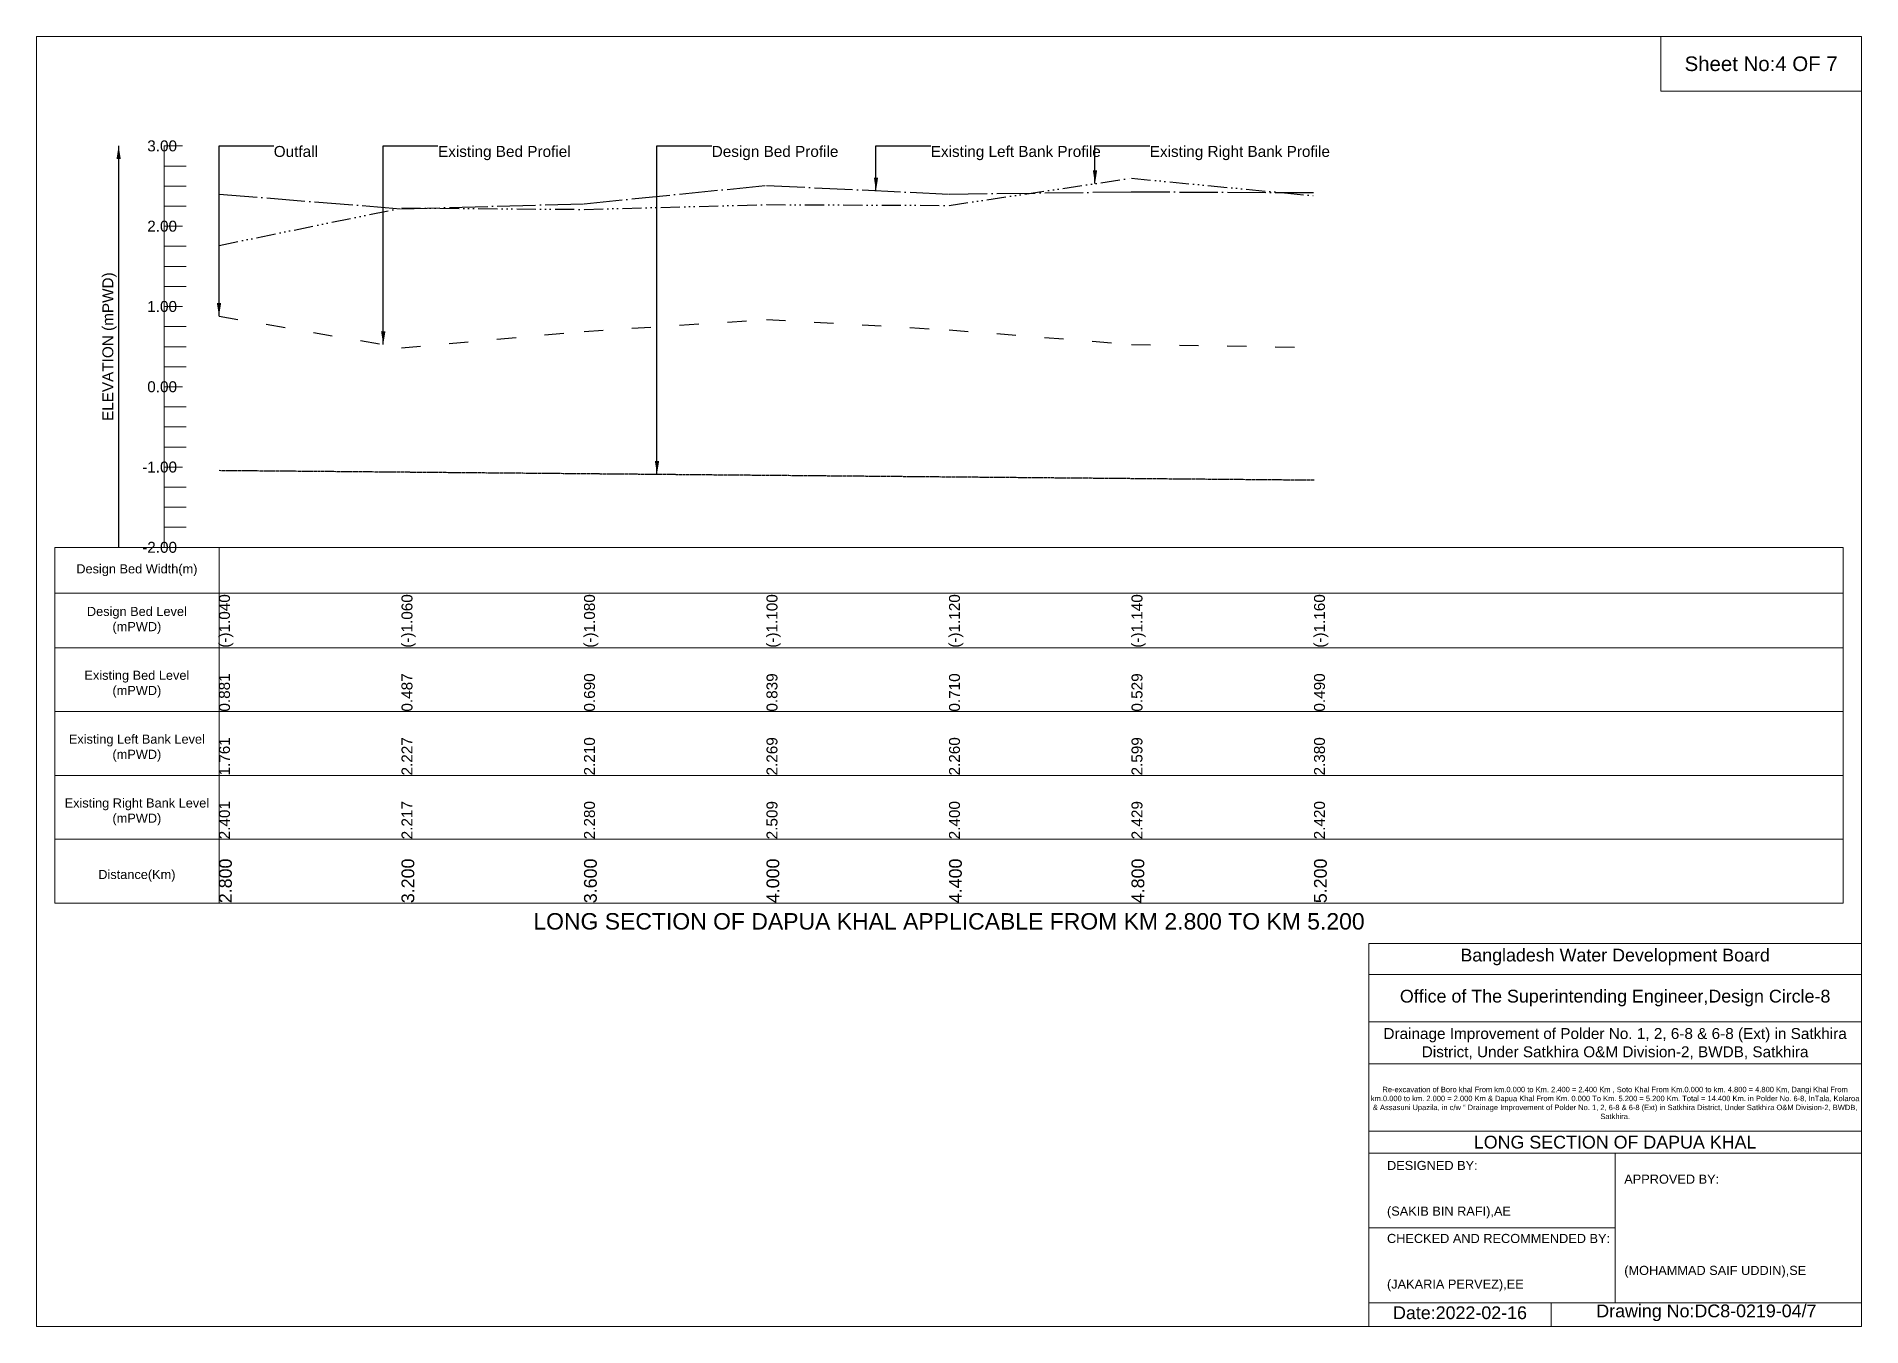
# Model space of a CAD drawing. Header units: inches. Extents: x 91000 to 408000, y -5656 to 0.
# Drawn here: x 370000 to 378000, y -5656 to 0 of the extents above; entities that cross this region are included whole.
import ezdxf

# ---------------------------------------------------------------- set-up
doc = ezdxf.new("R2010")
doc.units = ezdxf.units.IN
doc.header["$LTSCALE"] = 7
doc.header["$MEASUREMENT"] = 0
for name, pattern in [('ACAD_ISO03W100', [30, 12, -18]), ('ACAD_ISO04W100', [30, 24, -3, 0, -3]), ('ACAD_ISO14W100', [24, 12, -3, 0, -3, 0, -3, 0, -3]), ('CENTER', [2, 1.25, -0.25, 0.25, -0.25])]:
    doc.linetypes.add(name, pattern=pattern)
for name, color, linetype, lineweight in [('Cross Section Labels', 7, 'Continuous', 9), ('Design Bed Level Long Section', 7, 'CENTER', 25), ('Existing Bed Level for Long Section', 7, 'ACAD_ISO03W100', 25), ('Existing Left Bank of Long section', 7, 'ACAD_ISO04W100', 25), ('Existing Right Bank of Long Section', 7, 'ACAD_ISO14W100', 25), ('Long Section Border', 7, 'Continuous', 9), ('Long Section Labels', 7, 'Continuous', 9), ('Vscale for Long Section', 7, 'Continuous', 9)]:
    doc.layers.add(name, color=color, linetype=linetype, lineweight=lineweight)
doc.styles.get("Standard").update_dxf_attribs({"font": 'arial.ttf'})
doc.dimstyles.get("Standard").update_dxf_attribs({"dimtxt": 45, "dimasz": 58, "dimexe": 0.18, "dimexo": 0.0625, "dimgap": 0.09, "dimtad": 0, "dimtih": 1, "dimtoh": 1, "dimdec": 4, "dimzin": 0, "dimdsep": 46, "dimtxsty": 'Standard', "dimcen": 0.09, "dimadec": 0, "dimazin": 0, "dimtfac": 1, "dimtdec": 4, "dimtofl": 0, "dimtmove": 0, "dimatfit": 3, "dimfxl": 1, "dimtolj": 1, "dimtzin": 0, "dimarcsym": 0})

msp = doc.modelspace()

# ---------------------------------------------------------------- texts
at = {"layer": 'Cross Section Labels', "attachment_point": 5}
for s, insert, char_height in [('Sheet No:4 OF 7', (377560, -120), 64), ('Bangladesh Water Development Board', (376920, -4036), 56), ('Office of The Superintending Engineer,Design Circle-8', (376920, -4216), 56)]:
    msp.add_mtext(s, dxfattribs=dict(at, insert=insert, char_height=char_height))
at = {"layer": 'Cross Section Labels'}
for s, insert, char_height, width, attachment_point in [('Drainage Improvement of Polder No. 1, 2, 6-8 & 6-8 (Ext) in Satkhira District, Under Satkhira O&M Division-2, BWDB, Satkhira', (376920, -4416), 48, 2240, 5), ('Re-excavation of Boro khal From km.0.000 to Km. 2.400 = 2.400 Km , Soto Khal From Km.0.000 to km. 4.800 = 4.800 Km, Dangi Khal From km.0.000 to km. 2.000 = 2.000 Km & Dapua Khal From Km. 0.000 To Km. 5.200 = 5.200 Km. Total = 14.400 Km. in Polder No. 6-8, InTala, Kolaroa & Assasuni Upazila, in c/w “ Drainage Improvement of Polder No. 1, 2, 6-8 & 6-8 (Ext) in Satkhira District, Under Satkhira O&M Division-2, BWDB, Satkhira.', (376920, -4676), 23.56497918, 2160, 5), ('LONG SECTION OF DAPUA KHAL', (376920, -4848), 56, 2240, 5), ('DESIGNED BY:^J^J^J(SAKIB BIN RAFI),AE', (375920, -5056), 40, 1120, 4), ('APPROVED BY:^J^J^J^J^J^J(MOHAMMAD SAIF UDDIN),SE', (376960, -5216), 40, 1120, 4), ('CHECKED AND RECOMMENDED BY:^J^J^J(JAKARIA PERVEZ),EE', (375920, -5376), 40, 1120, 4), ('Date:2022-02-16', (376240, -5596), 56, 1120, 5), ('Drawing No:DC8-0219-04/7', (377320, -5596), 56, 1760, 5)]:
    msp.add_mtext(s, dxfattribs=dict(at, insert=insert, char_height=char_height, width=width, attachment_point=attachment_point))
at = {"layer": 'Long Section Border', "attachment_point": 5}
for s, insert, char_height in [('Design Bed Width(m)', (370440, -2340), 40), ('Design Bed Level^J(mPWD)', (370440, -2560), 40), ('Existing Bed Level^J(mPWD)', (370440, -2840), 40), ('Existing Left Bank Level^J(mPWD)', (370440, -3120), 40), ('Existing Right Bank Level^J(mPWD)', (370440, -3400), 40), ('Distance(Km)', (370440, -3680), 40), ('LONG SECTION OF DAPUA KHAL APPLICABLE FROM KM 2.800 TO KM 5.200', (374000, -3880), 72)]:
    msp.add_mtext(s, dxfattribs=dict(at, insert=insert, char_height=char_height))
at = {"layer": 'Long Section Labels', "char_height": 48, "attachment_point": 1}
for s, insert in [('Outfall', (371040, -480)), ('Existing Bed Profiel', (371759.99965, -480)), ('Design Bed Profile', (372960, -480)), ('Existing Left Bank Profile', (373919.99976, -480)), ('Existing Right Bank Profile', (374879.99922, -480))]:
    msp.add_mtext(s, dxfattribs=dict(at, insert=insert))
at = {"layer": 'Vscale for Long Section', "char_height": 48, "attachment_point": 6}
for s, insert in [('3.00', (370616, -480)), ('2.00', (370616, -832)), ('1.00', (370616, -1184)), ('0.00', (370616, -1536)), ('-1.00', (370616, -1888)), ('-2.00', (370616, -2240))]:
    msp.add_mtext(s, dxfattribs=dict(at, insert=insert))
at = {"layer": 'Vscale for Long Section', "rotation": 90}
for s, insert, char_height, attachment_point in [('ELEVATION (mPWD)', (370320, -1360), 48, 5), ('(-)1.040', (370800, -2680), 48, 1), ('(-)1.060', (371600, -2680), 48, 1), ('(-)1.080', (372400, -2680), 48, 1), ('(-)1.100', (373200, -2680), 48, 1), ('(-)1.120', (374000, -2680), 48, 1), ('(-)1.140', (374800, -2680), 48, 1), ('(-)1.160', (375600, -2680), 48, 1), ('0.881', (370800, -2960), 48, 1), ('0.487', (371600, -2960), 48, 1), ('0.690', (372400, -2960), 48, 1), ('0.839', (373200, -2960), 48, 1), ('0.710', (374000, -2960), 48, 1), ('0.529', (374800, -2960), 48, 1), ('0.490', (375600, -2960), 48, 1), ('1.761', (370800, -3240), 48, 1), ('2.227', (371600, -3240), 48, 1), ('2.210', (372400, -3240), 48, 1), ('2.269', (373200, -3240), 48, 1), ('2.260', (374000, -3240), 48, 1), ('2.599', (374800, -3240), 48, 1), ('2.380', (375600, -3240), 48, 1), ('2.401', (370800, -3520), 48, 1), ('2.217', (371600, -3520), 48, 1), ('2.280', (372400, -3520), 48, 1), ('2.509', (373200, -3520), 48, 1), ('2.400', (374000, -3520), 48, 1), ('2.429', (374800, -3520), 48, 1), ('2.420', (375600, -3520), 48, 1), ('2.800', (370800, -3800), 56, 1), ('3.200', (371600, -3800), 56, 1), ('3.600', (372400, -3800), 56, 1), ('4.000', (373200, -3800), 56, 1), ('4.400', (374000, -3800), 56, 1), ('4.800', (374800, -3800), 56, 1), ('5.200', (375600, -3800), 56, 1)]:
    msp.add_mtext(s, dxfattribs=dict(at, insert=insert, char_height=char_height, attachment_point=attachment_point))

# ---------------------------------------------------------------- linework, layer by layer
at = {"layer": 'Cross Section Labels'}
for points in [[(370000, 0), (378000, 0), (378000, -5656), (370000, -5656)], [(377120, 0), (378000, 0), (378000, -240), (377120, -240)]]:
    msp.add_lwpolyline(points, close=True, dxfattribs=at)
for points in [[(375840, -5656), (375840, -3976), (378000, -3976)], [(375840, -4112), (378000, -4112)], [(375840, -4320), (378000, -4320)], [(375840, -4504), (378000, -4504)], [(375840, -4800), (378000, -4800)], [(375840, -4896), (378000, -4896)], [(376920, -4896), (376920, -5552)], [(375840, -5224), (376920, -5224)], [(375840, -5552), (378000, -5552)], [(376640, -5552), (376640, -5656)]]:
    msp.add_lwpolyline(points, dxfattribs=at)
at = {"layer": 'Design Bed Level Long Section'}
msp.add_lwpolyline([(370800, -1902.08), (371600, -1909.12), (372400, -1916.16), (373200, -1923.2), (374000, -1930.24), (374800, -1937.28), (375600, -1944.32)], dxfattribs=at)
at = {"layer": 'Existing Bed Level for Long Section'}
msp.add_lwpolyline([(370800, -1225.888), (371600, -1364.576), (372400, -1293.12), (373200, -1240.672), (374000, -1286.08), (374800, -1349.792), (375600, -1363.52)], dxfattribs=at)
at = {"layer": 'Existing Left Bank of Long section'}
msp.add_lwpolyline([(370800, -690.848), (371600, -755.616), (372400, -733.44), (373200, -652.832), (374000, -691.2), (374800, -680.992), (375600, -684.16)], dxfattribs=at)
at = {"layer": 'Existing Right Bank of Long Section'}
msp.add_lwpolyline([(370800, -916.128), (371600, -752.096), (372400, -758.08), (373200, -737.312), (374000, -740.48), (374800, -621.152), (375600, -698.24)], dxfattribs=at)
at = {"layer": 'Long Section Border'}
msp.add_lwpolyline([(370080, -2240), (377920, -2240), (377920, -3800), (370080, -3800)], close=True, dxfattribs=at)
for points in [[(370800, -2240), (370800, -3800)], [(370080, -2440), (377920, -2440)], [(370080, -2680), (377920, -2680)], [(370080, -2960), (377920, -2960)], [(370080, -3240), (377920, -3240)], [(370080, -3520), (377920, -3520)]]:
    msp.add_lwpolyline(points, dxfattribs=at)
at = {"layer": 'Vscale for Long Section'}
for points in [[(370560, -2240), (370560, -1888), (370560, -1536), (370560, -1184), (370560, -832), (370560, -480)], [(370560, -480), (370640, -480)], [(370560, -568), (370656, -568)], [(370560, -656), (370656, -656)], [(370560, -744), (370656, -744)], [(370560, -832), (370640, -832)], [(370560, -920), (370656, -920)], [(370560, -1008), (370656, -1008)], [(370560, -1096), (370656, -1096)], [(370560, -1184), (370640, -1184)], [(370560, -1272), (370656, -1272)], [(370560, -1360), (370656, -1360)], [(370560, -1448), (370656, -1448)], [(370560, -1536), (370640, -1536)], [(370560, -1624), (370656, -1624)], [(370560, -1712), (370656, -1712)], [(370560, -1800), (370656, -1800)], [(370560, -1888), (370640, -1888)], [(370560, -1976), (370656, -1976)], [(370560, -2064), (370656, -2064)], [(370560, -2152), (370656, -2152)], [(370560, -2240), (370640, -2240)]]:
    msp.add_lwpolyline(points, dxfattribs=at)

msp.set_redraw_order([(e.dxf.handle, doc.entitydb.next_handle()) for e in msp.query("TEXT MTEXT ATTDEF DIMENSION ARC_DIMENSION")])  # texts and dimensions are drawn at this point

# ---------------------------------------------------------------- leaders
at = {"layer": 'Long Section Labels', "annotation_type": 0, "has_hookline": 1, "hookline_direction": 0}
for points, text_width in [([(370800, -1225.888), (370800, -480), (371039.91, -480)], 185.84447), ([(371519.99965, -1350.70714), (371519.99965, -480), (371759.90965, -480)], 571.4161), ([(372720, -1918.976), (372720, -480), (372959.91, -480)], 547.4161), ([(373679.99976, -675.85279), (373679.99976, -480), (373919.90976, -480)], 737.35334), ([(374639.99922, -645.01772), (374639.99922, -480), (374879.90922, -480)], 782.04638)]:
    msp.add_leader(points, dimstyle='Standard', override={"dimasz": 57.6}, dxfattribs=dict(at, text_width=text_width))
at = {"layer": 'Vscale for Long Section'}
msp.add_leader([(370360, -480), (370360, -2240)], dimstyle='Standard', override={"dimasz": 57.6}, dxfattribs=at)

doc.saveas('drawing.dxf')
